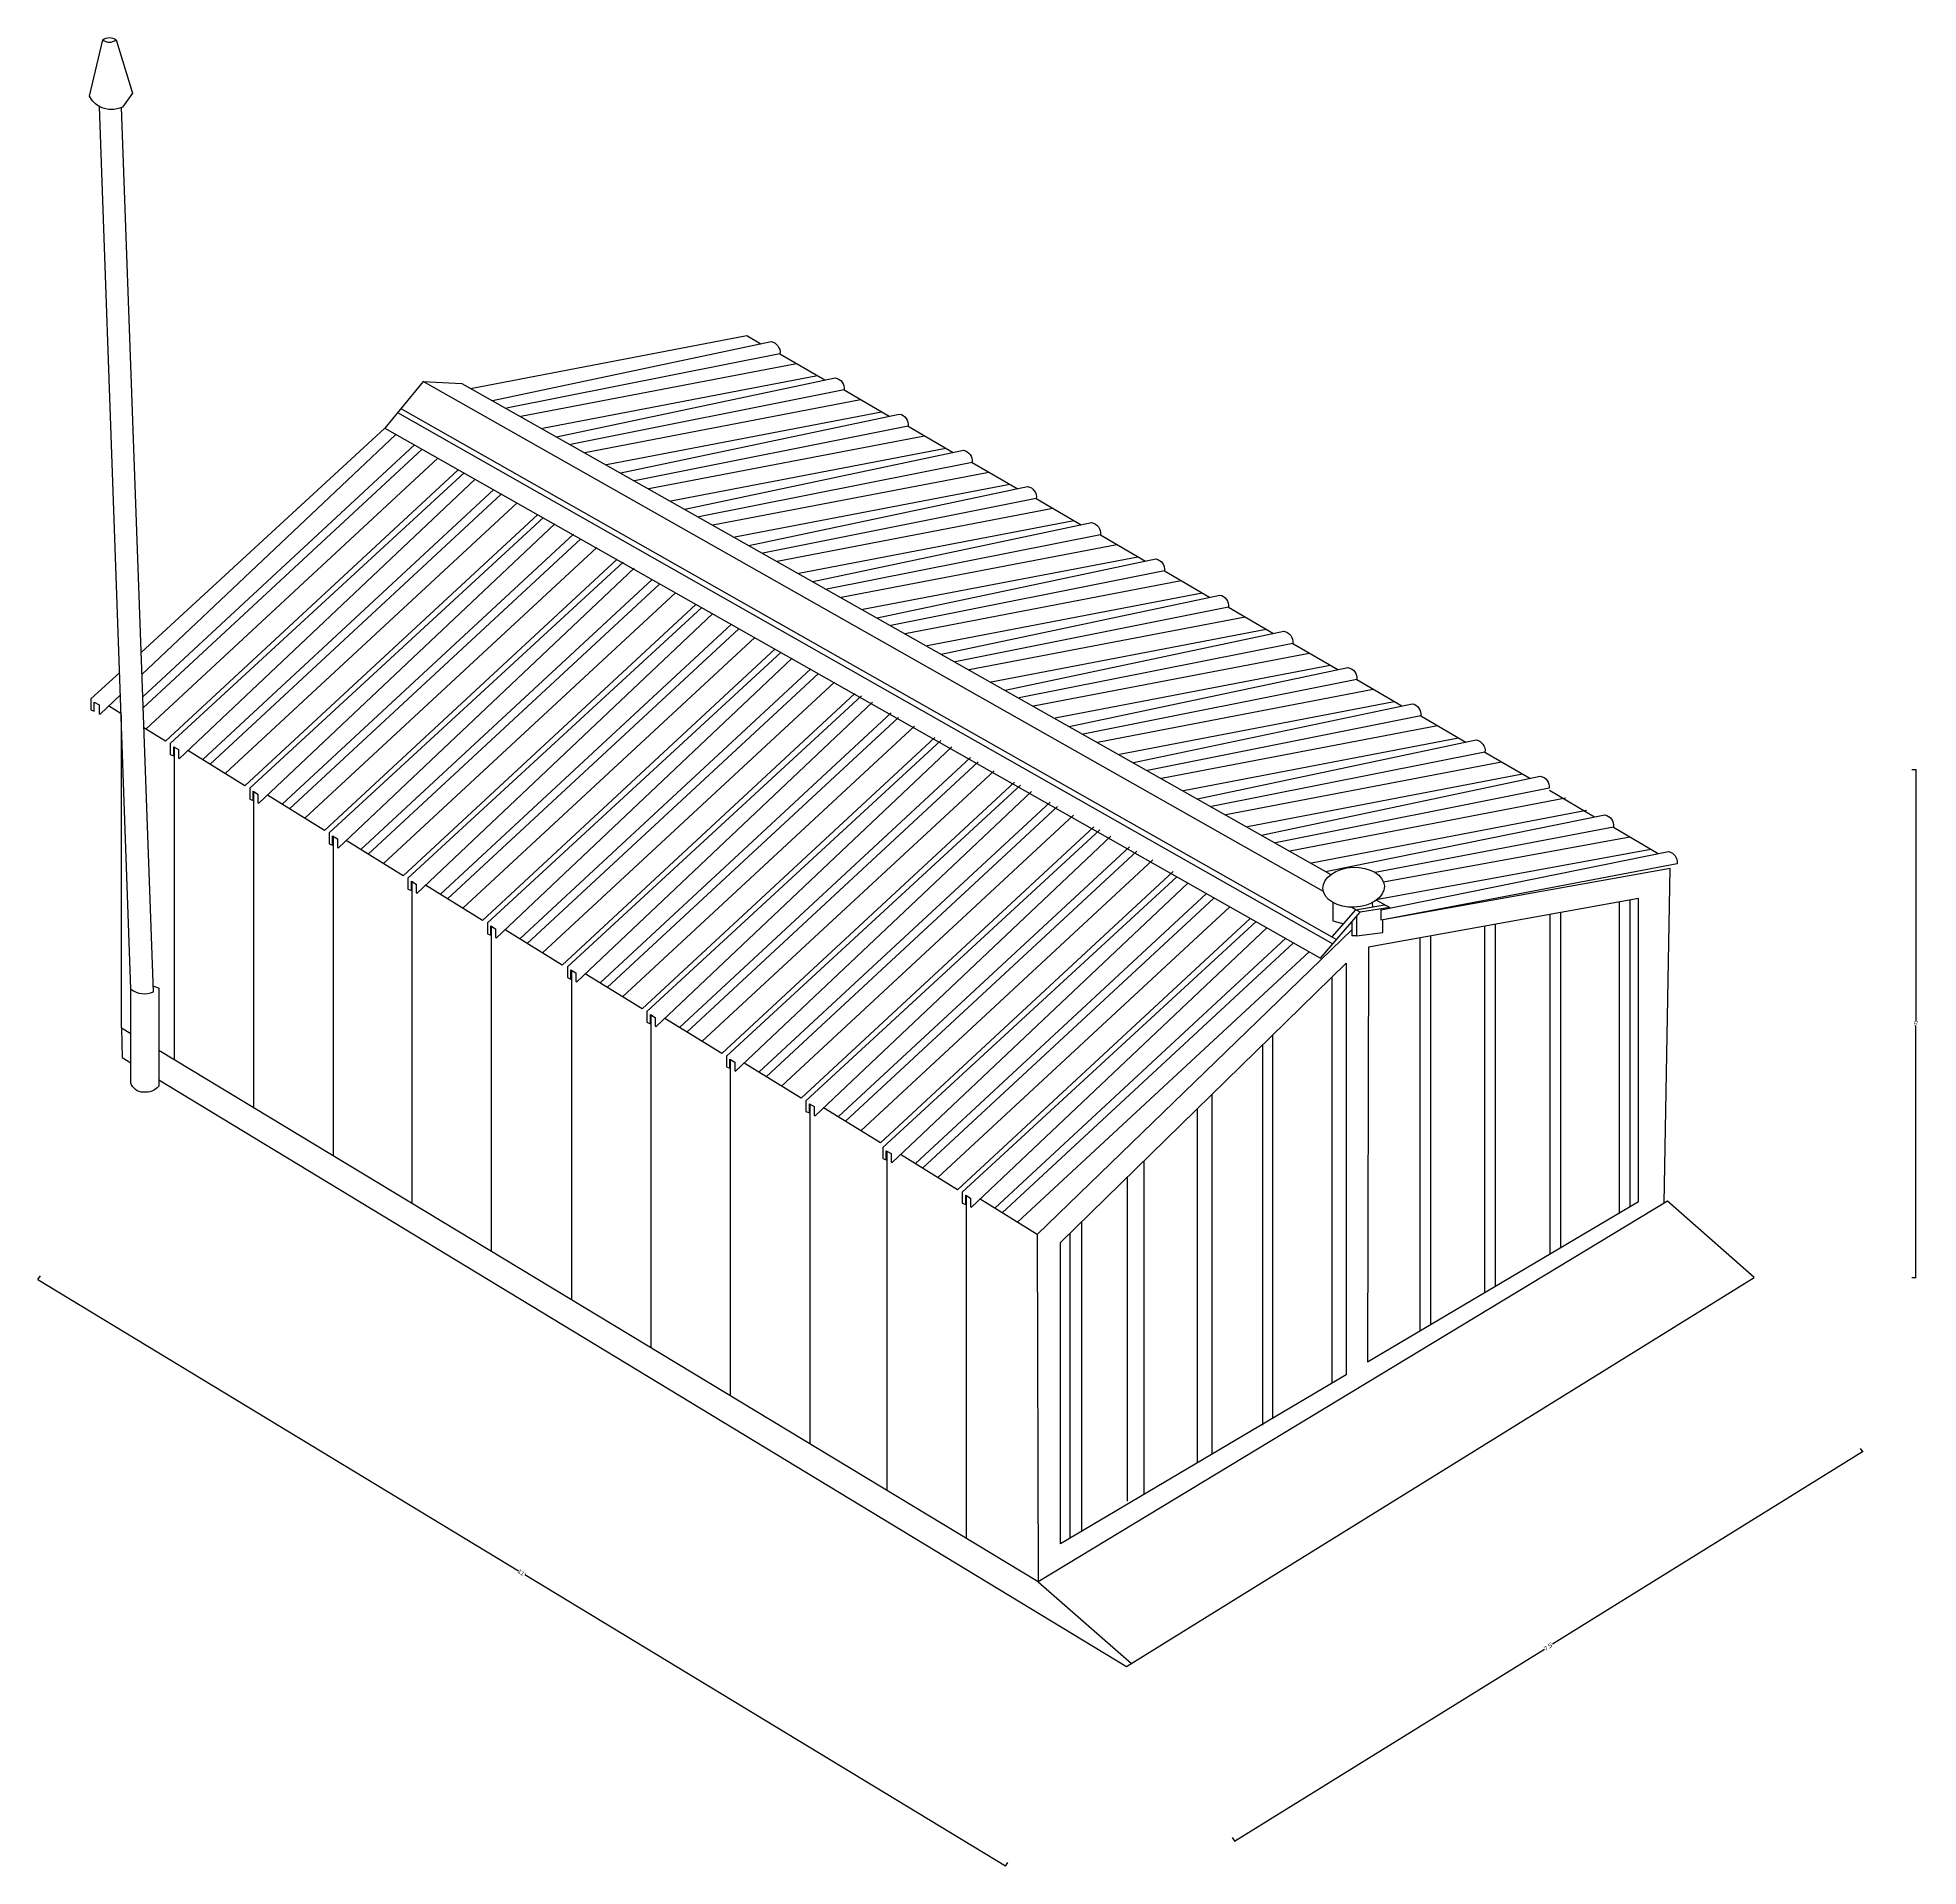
# Model space of a CAD drawing. Extents: x -17 to 36779, y -41 to 27498.
# Drawn here: x 23547 to 36779, y 14636 to 27498 of the extents above.
import ezdxf

# ---------------------------------------------------------------- set-up
doc = ezdxf.new("R2010")
doc.units = 0
doc.header["$MEASUREMENT"] = 0
doc.layers.add('XREF', color=7, linetype='Continuous')
doc.styles.add('NEI-A', font='arial.ttf')
doc.dimstyles.new('NEI-A', dxfattribs={"dimtxt": 0.1, "dimasz": 0.125, "dimexe": 0.0625, "dimexo": 0.0625, "dimgap": 0.0625, "dimtad": 0, "dimtih": 1, "dimtoh": 1, "dimdec": 4, "dimzin": 3, "dimdsep": 46, "dimlunit": 4, "dimtxsty": 'NEI-A', "dimcen": 0, "dimadec": 0, "dimazin": 0, "dimtfac": 0.75, "dimtdec": 4, "dimtofl": 0, "dimtmove": 0, "dimatfit": 3, "dimfxl": 1, "dimfrac": 1, "dimtolj": 1, "dimtzin": 0, "dimarcsym": 0})

# ---------------------------------------------------------------- blocks, each defined once
blk = doc.blocks.new('*D7')
at = {"layer": 'Defpoints', "color": 0, "transparency": 16777216}
for p in [(24399, 20168), (31207, 16041), (30356, 14637)]:
    blk.add_point(p, dxfattribs=at)
at = {"layer": 'XREF', "color": 0, "lineweight": -2, "transparency": 16777216}
for p, q in [((23564, 18789), (23547, 18762)), ((23548, 18763), (26930, 16714)), ((30356, 14637), (26974, 16687)), ((30371, 14663), (30355, 14636))]:
    blk.add_line(p, q, dxfattribs=at)
at = {"layer": 'XREF', "color": 0, "transparency": 16777216, "insert": (26952, 16700), "char_height": 30, "attachment_point": 5, "rotation": 325, "style": 'NEI-A'}
blk.add_mtext("\\A1;11'", dxfattribs=at)
blk = doc.blocks.new('_None')
blk = doc.blocks.new('*D8')
at = {"layer": 'Defpoints', "color": 0, "transparency": 16777216}
for p in [(35625, 18778), (36386, 17550), (31207, 16041)]:
    blk.add_point(p, dxfattribs=at)
at = {"layer": 'XREF', "color": 0, "lineweight": -2, "transparency": 16777216}
for p, q in [((36386, 17550), (34205, 16199)), ((36370, 17575), (36387, 17548)), ((31968, 14813), (34149, 16164)), ((31952, 14838), (31969, 14811))]:
    blk.add_line(p, q, dxfattribs=at)
at = {"layer": 'XREF', "color": 0, "transparency": 16777216, "insert": (34177, 16181), "char_height": 30, "attachment_point": 5, "rotation": 37, "style": 'NEI-A'}
blk.add_mtext("\\A1;7.5'", dxfattribs=at)
blk = doc.blocks.new('*D6')
at = {"layer": 'Defpoints', "color": 0, "transparency": 16777216}
for p in [(36319, 22349), (36762, 22349), (36319, 18778)]:
    blk.add_point(p, dxfattribs=at)
at = {"layer": 'XREF', "color": 0, "lineweight": -2, "transparency": 16777216}
for p, q in [((36732, 22349), (36764, 22349)), ((36762, 22349), (36762, 20581)), ((36762, 18778), (36762, 20546)), ((36732, 18778), (36764, 18778))]:
    blk.add_line(p, q, dxfattribs=at)
at = {"layer": 'XREF', "color": 0, "transparency": 16777216, "insert": (36762, 20564), "char_height": 30, "attachment_point": 5, "style": 'NEI-A'}
blk.add_mtext("\\A1;5'", dxfattribs=at)

msp = doc.modelspace()

# ---------------------------------------------------------------- linework, layer by layer
at = {"layer": 'XREF'}
msp.add_lwpolyline([(23911.77107, 27086.03324), (24005.6487, 27482.13615, 0.352874335), (24099.52452, 27482.13615), (24214.26304, 27106.88063), (24143.84713, 27008.20916, -0.2087810713), (23990.53568, 27008.20916, -0.151701805)], format="xyb", close=True, dxfattribs=at)
for points in [[(24005.6487, 27482.13615, -0.3283119678), (24099.52452, 27482.13615)], [(26747.42333, 24944.91063), (28707.75376, 25359.65829, -0.3942998752), (28769.69672, 25274.18647), (26845.5139, 24890.60635)], [(27198.31619, 24690.24841), (29158.64662, 25104.99607, -0.3942998752), (29220.58958, 25019.52425), (27296.40676, 24635.94413)], [(27649.20904, 24435.58619), (29609.53947, 24850.33385, -0.3942998752), (29671.48243, 24764.86203), (27747.29962, 24381.28191)], [(28100.1019, 24180.92397), (30060.43233, 24595.67163, -0.3942998752), (30122.37529, 24510.19981), (28198.19247, 24126.61969)], [(28550.99475, 23926.26175), (30511.32518, 24341.0094, -0.3942998752), (30573.26815, 24255.53759), (28649.08533, 23871.95746)], [(29001.88761, 23671.59953), (30962.21804, 24086.34718, -0.3942998752), (31024.161, 24000.87537), (29099.97818, 23617.29524)], [(29452.78046, 23416.9373), (31413.1109, 23831.68496, -0.3942998752), (31475.05386, 23746.21314), (29550.87104, 23362.63302)], [(29903.67332, 23162.27508), (31864.00375, 23577.02274, -0.3942998752), (31925.94671, 23491.55092), (30001.76389, 23107.9708)], [(30354.56618, 22907.61286), (32314.89661, 23322.36052, -0.3942998752), (32376.83957, 23236.8887), (30452.65675, 22853.30858)], [(30805.45903, 22652.95064), (32765.78946, 23067.6983, -0.3942998752), (32827.73242, 22982.22648), (30903.54961, 22598.64636)], [(31256.35189, 22398.28842), (33216.68232, 22813.03608, -0.3942998752), (33278.62528, 22727.56426), (31354.44246, 22343.98414)], [(31707.24474, 22143.6262), (33667.57518, 22558.37386, -0.3942998752), (33729.51814, 22472.90204), (31805.33532, 22089.32192)], [(32158.1376, 21888.96398), (34118.46803, 22303.71163, -0.3942998752), (34180.41099, 22218.23982), (32256.22817, 21834.65969)], [(32608.52212, 21633.46895), (34572.28512, 22031.64715, -0.3942998752), (34633.50408, 21945.65528), (32956.77575, 21626.10264)], [(32999.42385, 21363.28343), (35021.01132, 21773.18629, -0.3942998752), (35082.23028, 21687.19442), (32999.42385, 21290.251)], [(24360.30941, 20828.68103), (24399.26735, 20812.0536), (24399.26735, 20122.47558, -0.2408639052), (24291.4487, 20080.21803, -0.3325866844), (24203.03679, 20146.1796), (24203.03679, 20805.58865)], [(24203.71141, 20805.67585, 0.2752903945), (24361.86461, 20785.47762)]]:
    msp.add_lwpolyline(points, format="xyb", dxfattribs=at)
for points in [[(24203.71141, 20805.67585), (23983.06922, 27012.29866)], [(24361.86461, 20785.47762), (24137.95359, 27005.75218)], [(26593.6413, 25030.04646), (28536.69718, 25401.89624)], [(28536.69718, 25401.89624), (28635.44792, 25344.36052)], [(28769.69672, 25274.18647), (29086.34077, 25089.6983)], [(26945.66412, 24835.16182), (28885.91338, 25206.47448)], [(32592.83418, 21492.98117), (26258.98248, 25079.77066), (25989.42601, 24750.85467), (32572.59407, 21023.14011), (32851.13576, 21346.70787), (32789.4811, 21381.62222)], [(26258.98248, 25079.77066), (26531.66316, 25065.0649), (32645.51571, 21612.5787)], [(27099.44615, 24750.02599), (29033.92921, 25120.23515)], [(29220.58958, 25019.52425), (29537.23363, 24835.03608)], [(26103.01803, 24889.461), (32684.62945, 21153.28594)], [(27396.55697, 24580.4996), (29336.80623, 24951.81226)], [(25989.42601, 24750.85467), (24275.9387, 23172.50944)], [(26078.88558, 24860.01429), (32659.67977, 21124.30315)], [(27550.339, 24495.36377), (29484.82207, 24865.57293)], [(29671.48243, 24764.86203), (29988.12648, 24580.37386)], [(24281.45175, 23019.35626), (26067.0171, 24706.91877)], [(26198.25156, 24632.60734), (24287.14921, 22861.08018)], [(27847.44983, 24325.83738), (29787.69909, 24697.15004)], [(28001.23186, 24240.70155), (29935.71493, 24610.91071)], [(26252.05117, 24602.14335), (24289.94763, 22783.33981)], [(26363.08456, 24539.27077), (24308.49929, 22634.7398)], [(30122.37529, 24510.19981), (30439.01934, 24325.71164)], [(26506.21238, 24458.22473), (24446.93665, 22549.34586)], [(26548.39492, 24436.92694), (24480.48133, 22532.1089), (24480.48133, 22456.00138), (24504.71534, 22445.96483), (24504.71534, 22510.5748), (24538.60027, 22490.33014), (24538.60027, 22429.38825), (24545.22895, 22426.43877), (26625.986, 24392.99104)], [(28298.34269, 24071.17516), (30238.59195, 24442.48782)], [(28452.12472, 23986.03932), (30386.60778, 24356.24849)], [(26757.22046, 24318.67961), (24708.94521, 22419.99782)], [(26809.28687, 24286.609), (24760.0735, 22387.0576)], [(26922.05346, 24225.34304), (24867.46819, 22320.81207)], [(30573.26815, 24255.53759), (30889.9122, 24071.04941)], [(27065.18129, 24144.297), (25005.90555, 22235.41813)], [(27107.36382, 24122.99921), (25039.45023, 22218.18117), (25039.45023, 22142.07365), (25063.68424, 22132.03711), (25063.68424, 22196.64707), (25097.56917, 22176.40241), (25097.56917, 22115.46052), (25104.19785, 22112.51104), (27184.95491, 24079.06331)], [(28749.23554, 23816.51294), (30689.4848, 24187.8256)], [(28903.01757, 23731.3771), (30837.50064, 24101.58627)], [(27316.18937, 24004.75189), (25267.91411, 22106.07009)], [(27368.25578, 23972.68127), (25319.0424, 22073.12987)], [(31024.161, 24000.87537), (31340.80505, 23816.38719)], [(27481.02236, 23911.41531), (25426.43709, 22006.88434)], [(27624.15019, 23830.36927), (25564.87445, 21921.4904)], [(29200.1284, 23561.85071), (31140.37766, 23933.16338)], [(29353.91043, 23476.71488), (31288.39349, 23846.92405)], [(27666.33272, 23809.07148), (25598.41914, 21904.25344), (25598.41914, 21828.14592), (25622.65315, 21818.10938), (25622.65315, 21882.71934), (25656.53808, 21862.47468), (25656.53808, 21801.53279), (25663.16676, 21798.58331), (27743.92381, 23765.13558)], [(27869.95866, 23686.0043), (25821.68341, 21787.32251)], [(31475.05386, 23746.21314), (31791.69791, 23561.72497)], [(27922.02508, 23653.93369), (25872.8117, 21754.38228)], [(28034.79166, 23592.66772), (25980.20639, 21688.13676)], [(29651.02125, 23307.18849), (31591.27051, 23678.50116)], [(29804.80328, 23222.05266), (31739.28635, 23592.26182)], [(28177.91949, 23511.62169), (26118.64375, 21602.74282)], [(28220.10202, 23490.3239), (26152.18843, 21585.50585), (26152.18843, 21509.39833), (26176.42245, 21499.36179), (26176.42245, 21563.97176), (26210.30738, 21543.7271), (26210.30738, 21482.78521), (26216.93605, 21479.83573), (28297.69311, 23446.388)], [(30101.91411, 23052.52627), (32042.16337, 23423.83893)], [(31925.94671, 23491.55092), (32242.59076, 23307.06275)], [(28428.92757, 23372.07657), (26380.65232, 21473.39478)], [(28480.99398, 23340.00596), (26431.7806, 21440.45455)], [(30255.69614, 22967.39044), (32190.17921, 23337.5996)], [(28593.76056, 23278.74), (26539.17529, 21374.20903)], [(28736.88839, 23197.69396), (26677.61266, 21288.81509)], [(28779.07092, 23176.39617), (26711.15734, 21271.57813), (26711.15734, 21195.4706), (26735.39135, 21185.43406), (26735.39135, 21250.04403), (26769.27628, 21229.79937), (26769.27628, 21168.85748), (26775.90496, 21165.908), (28856.66201, 23132.46027)], [(30552.80697, 22797.86405), (32493.05623, 23169.17671)], [(32376.83957, 23236.8887), (32693.48362, 23052.40053)], [(24124.52971, 23033.04202), (23921.51243, 22846.03663), (23921.51243, 22769.92911), (23945.74644, 22759.89256), (23945.74644, 22824.50253), (23979.63137, 22804.25787), (23979.63137, 22743.31598), (23986.26005, 22740.3665), (24130.10135, 22876.31291)], [(28987.89647, 23058.14884), (26939.62122, 21159.46705)], [(29039.96288, 23026.07823), (26990.74951, 21126.52683)], [(30706.589, 22712.72822), (32641.07206, 23082.93738)], [(29152.72947, 22964.81227), (27098.1442, 21060.2813)], [(31003.69982, 22543.20183), (32943.94908, 22914.51449)], [(32827.73242, 22982.22648), (33144.37647, 22797.73831)], [(24134.882, 22741.83419), (24045.89292, 22796.72636)], [(29295.8573, 22883.76623), (27236.58156, 20974.88736)], [(29343.23943, 22867.2883), (27275.32585, 20962.47025), (27275.32585, 20886.36273), (27299.55986, 20876.32619), (27299.55986, 20940.93616), (27333.44479, 20920.6915), (27333.44479, 20859.74961), (27340.07346, 20856.80013), (29420.83052, 22823.3524)], [(31157.48185, 22458.066), (33091.96492, 22828.27516)], [(24138.47157, 20531.10318), (24138.47157, 22731.74505)], [(24446.93665, 22549.34586), (24294.99696, 22643.0686)], [(29552.06498, 22749.04097), (27503.78973, 20850.35918)], [(29604.13139, 22716.97036), (27554.91801, 20817.41895)], [(29716.89798, 22655.7044), (27662.3127, 20751.17343)], [(31454.59268, 22288.53961), (33394.84194, 22659.85227)], [(33278.62528, 22727.56426), (33595.26933, 22543.07609)], [(24510.05398, 20306.74334), (24510.05398, 22507.38521)], [(29860.0258, 22574.65836), (27800.75007, 20665.77949)], [(29902.20834, 22553.36057), (27834.29475, 20648.54253), (27834.29475, 20572.435), (27858.52876, 20562.39846), (27858.52876, 20627.00843), (27892.41369, 20606.76377), (27892.41369, 20545.82188), (27899.04237, 20542.8724), (29979.79942, 22509.42467)], [(31608.37471, 22203.40378), (33542.85777, 22573.61294)], [(25005.90555, 22235.41813), (24604.86183, 22482.79863)], [(30111.03388, 22435.11324), (28062.75863, 20536.43145)], [(30163.10029, 22403.04263), (28113.88692, 20503.49122)], [(31905.48553, 22033.87739), (33845.73479, 22405.19005)], [(33729.51814, 22472.90204), (34046.16219, 22288.41387)], [(30275.86688, 22341.77667), (28221.28161, 20437.2457)], [(30418.99471, 22260.73063), (28359.71897, 20351.85176)], [(30461.17724, 22239.43284), (28393.26365, 20334.6148), (28393.26365, 20258.50728), (28417.49766, 20248.47073), (28417.49766, 20313.0807), (28451.38259, 20292.83604), (28451.38259, 20231.89415), (28458.01127, 20228.94467), (30538.76833, 22195.49694)], [(32059.26756, 21948.74155), (33993.75063, 22318.95072)], [(25069.02288, 19969.24036), (25069.02288, 22193.45748)], [(25564.87445, 21921.4904), (25163.83073, 22168.8709)], [(30670.00279, 22121.18551), (28621.72753, 20222.50372)], [(32356.37839, 21779.21517), (34296.62765, 22150.52783)], [(34184.77788, 22204.11614), (34499.85267, 22016.96054)], [(30722.0692, 22089.1149), (28672.85582, 20189.5635)], [(30834.83578, 22027.84894), (28780.25051, 20123.31797)], [(32510.16042, 21694.07933), (34444.64348, 22064.2885)], [(25627.99179, 19631.73738), (25627.99179, 21879.52975)], [(26118.64375, 21602.74282), (25717.60003, 21850.12332)], [(30977.96361, 21946.8029), (28918.68787, 20037.92403)], [(31020.14614, 21925.50511), (28952.23256, 20020.68707), (28952.23256, 19944.57955), (28976.46657, 19934.543), (28976.46657, 19999.15297), (29010.3515, 19978.90831), (29010.3515, 19917.96642), (29016.98017, 19915.01694), (31097.73723, 21881.56921)], [(33015.8054, 21560.39863), (34749.14478, 21876.96427)], [(34633.50408, 21945.65528), (34948.57887, 21758.49968)], [(31228.97169, 21807.25778), (29180.69644, 19908.57599)], [(31281.0381, 21775.18717), (29231.82472, 19875.63577)], [(31393.80468, 21713.92121), (29339.21941, 19809.39024)], [(32975.08725, 21438.57725), (34896.42706, 21789.47805)], [(31536.93251, 21632.87517), (29477.65678, 19723.9963)], [(31561.71503, 21595.5497), (29493.80144, 19690.73165), (29493.80144, 19614.62413), (29518.03545, 19604.58759), (29518.03545, 19669.19756), (29551.92038, 19648.9529), (29551.92038, 19588.01101), (29558.54906, 19585.06153), (31639.30612, 21551.6138)], [(34991.2656, 19299.55923), (35033.58501, 21653.76431), (32999.42385, 21290.251)], [(26181.76109, 19297.37389), (26181.76109, 21560.78217)], [(26677.61266, 21288.81509), (26276.56893, 21536.19559)], [(31770.54057, 21477.30237), (29722.26532, 19578.62058)], [(31822.60699, 21445.23176), (29773.39361, 19545.68035)], [(31935.37357, 21383.9658), (29880.7883, 19479.43483)], [(32655.09616, 21172.61825), (32820.33018, 21362.84143), (33022.5781, 21398.50808)], [(32659.8764, 21415.04846), (32659.8764, 21286.22362), (32735.8167, 21265.54655)], [(32824.76136, 21316.07007), (32824.76136, 21180.40251), (33012.07892, 21203.80133), (33012.07892, 21291.01562)], [(32966.14234, 21431.52117), (33059.79998, 21378.63281), (32851.13576, 21346.70787)], [(32935.59296, 21412.71226), (32937.36606, 21383.48084)], [(32999.42385, 21290.251), (32999.42385, 21369.39546)], [(34185.7853, 21330.59922), (34185.7853, 18942.44552)], [(34261.82066, 21344.31274), (34261.82066, 18987.46762)], [(34673.21284, 21418.51022), (34673.21284, 19231.06137)], [(34749.2482, 21432.22374), (34749.2482, 19276.08347)], [(26740.72999, 18959.87091), (26740.72999, 21246.85444)], [(27236.58156, 20974.88736), (26835.53784, 21222.26786)], [(32078.5014, 21302.91976), (30019.22566, 19394.04089)], [(32120.68393, 21281.62197), (30052.77034, 19376.80393), (30052.77034, 19300.6964), (30077.00436, 19290.65986), (30077.00436, 19355.26983), (30110.88929, 19335.02517), (30110.88929, 19274.08328), (30117.51796, 19271.1338), (32198.27502, 21237.68607)], [(32795.89361, 21225.80214), (30578.19457, 19080.11316)], [(32824.76136, 21180.40251), (32795.89361, 21180.40251), (32795.89361, 21282.53586)], [(33346.52419, 21179.23256), (33346.52419, 18445.50179)], [(33726.26512, 21247.72152), (33726.26512, 18670.35419)], [(33802.30048, 21261.43503), (33802.30048, 18715.37629)], [(32329.50948, 21163.37464), (30281.23423, 19264.69285)], [(32381.57589, 21131.30403), (30332.36251, 19231.75263)], [(32494.34247, 21070.03807), (30439.7572, 19165.5071)], [(33270.48883, 21165.51905), (33270.48883, 18400.47969)], [(27304.8985, 18619.22843), (27304.8985, 20937.74657)], [(27800.75007, 20665.77949), (27399.70634, 20913.15999)], [(32652.7612, 20891.02958), (32652.7612, 18034.71049)], [(24203.03679, 20492.11898), (24138.47157, 20531.10318), (24141.46664, 20323.85936), (24203.03679, 20286.53935)], [(27863.8674, 18281.72545), (27863.8674, 20623.81884)], [(28359.71897, 20351.85176), (27958.67525, 20599.23226)], [(32163.98259, 20413.00566), (32163.98259, 17739.67496)], [(32234.96642, 20482.42761), (32234.96642, 17791.69575)], [(24399.26735, 20167.59652), (31206.84128, 16041.2662), (35624.57235, 18778.22162), (35013.57768, 19313.04437), (30586.86139, 16637.59356), (24399.26735, 20373.63583)], [(28422.8363, 17944.22246), (28422.8363, 20309.89111)], [(28918.68787, 20037.92403), (28517.64415, 20285.30453)], [(28981.80521, 17606.71948), (28981.80521, 19995.96338)], [(31808.77953, 20065.61819), (31808.77953, 17534.97162)], [(29477.65678, 19723.9963), (29076.61305, 19971.3768)], [(31704.6686, 19963.79803), (31704.6686, 17473.3254)], [(29523.37409, 17279.72255), (29523.37409, 19666.00797)], [(30019.22566, 19394.04089), (29618.18194, 19641.42139)], [(31330.81662, 19598.17198), (31330.81662, 17251.95997)], [(31212.50964, 19482.46814), (31212.50964, 17205.12178)], [(30082.343, 16942.21957), (30082.343, 19352.08024)], [(30578.19457, 19080.11316), (30177.15084, 19327.49366)], [(30578.19457, 19080.11316), (30586.86139, 16637.59356)], [(30809.74469, 19088.5653), (30809.74469, 16943.42259)], [(30891.09204, 19168.12274), (30891.09204, 16991.59002)], [(30586.86139, 16637.59356), (31242.72371, 16063.49676)]]:
    msp.add_lwpolyline(points, dxfattribs=at)
for points in [[(32903.16454, 18182.97944), (34808.86455, 19311.38353), (34808.86455, 21442.97597), (32911.0372, 21100.68941)], [(30742.60513, 16903.66788), (30742.60513, 19022.90303), (32752.29839, 20988.37663), (32752.29839, 18093.6485)]]:
    msp.add_lwpolyline(points, close=True, dxfattribs=at)
msp.add_ellipse((32805.82903, 21522.04994), major_axis=(216.13832, 8.65385), ratio=0.6489997799, dxfattribs=at)

# ---------------------------------------------------------------- dimensions: what is measured, and where the dimension line sits
dim = msp.add_linear_dim(base=(36761.78704, 22349.0249), p1=(36319.40425, 18778.22162), p2=(36319.40425, 22349.0249), angle=90, text="5'", dimstyle='NEI-A', override={"dimscale": 30, "dimtxt": 1, "dimasz": 1, "dimblk1": 'None', "dimblk2": 'None', "dimsah": 1, "dimfxlon": 1}, dxfattribs=at)
dim.commit()
dim.dimension.update_dxf_attribs({"geometry": '*D6', "text_midpoint": (36761.78704, 20563.62326)})
for p1, p2, distance, text, picture, middle, turn in [((24399.26735, 20167.59652), (31206.84128, 16041.2662), -1641.94277, "11'", '*D7', (26951.95292, 16700.29374), 325), ((31206.84128, 16041.2662), (35624.57235, 18778.22162), -1445.38215, "7.5'", '*D8', (34176.92656, 16181.05596), 37)]:
    dim = msp.add_aligned_dim(p1=p1, p2=p2, distance=distance, text=text, dimstyle='NEI-A', override={"dimscale": 30, "dimtxt": 1, "dimasz": 1, "dimblk1": 'None', "dimblk2": 'None', "dimsah": 1, "dimfxlon": 1}, dxfattribs=at)
    dim.commit()
    dim.dimension.update_dxf_attribs({"geometry": picture, "text_midpoint": middle, "text_rotation": turn})

doc.saveas('drawing.dxf')
